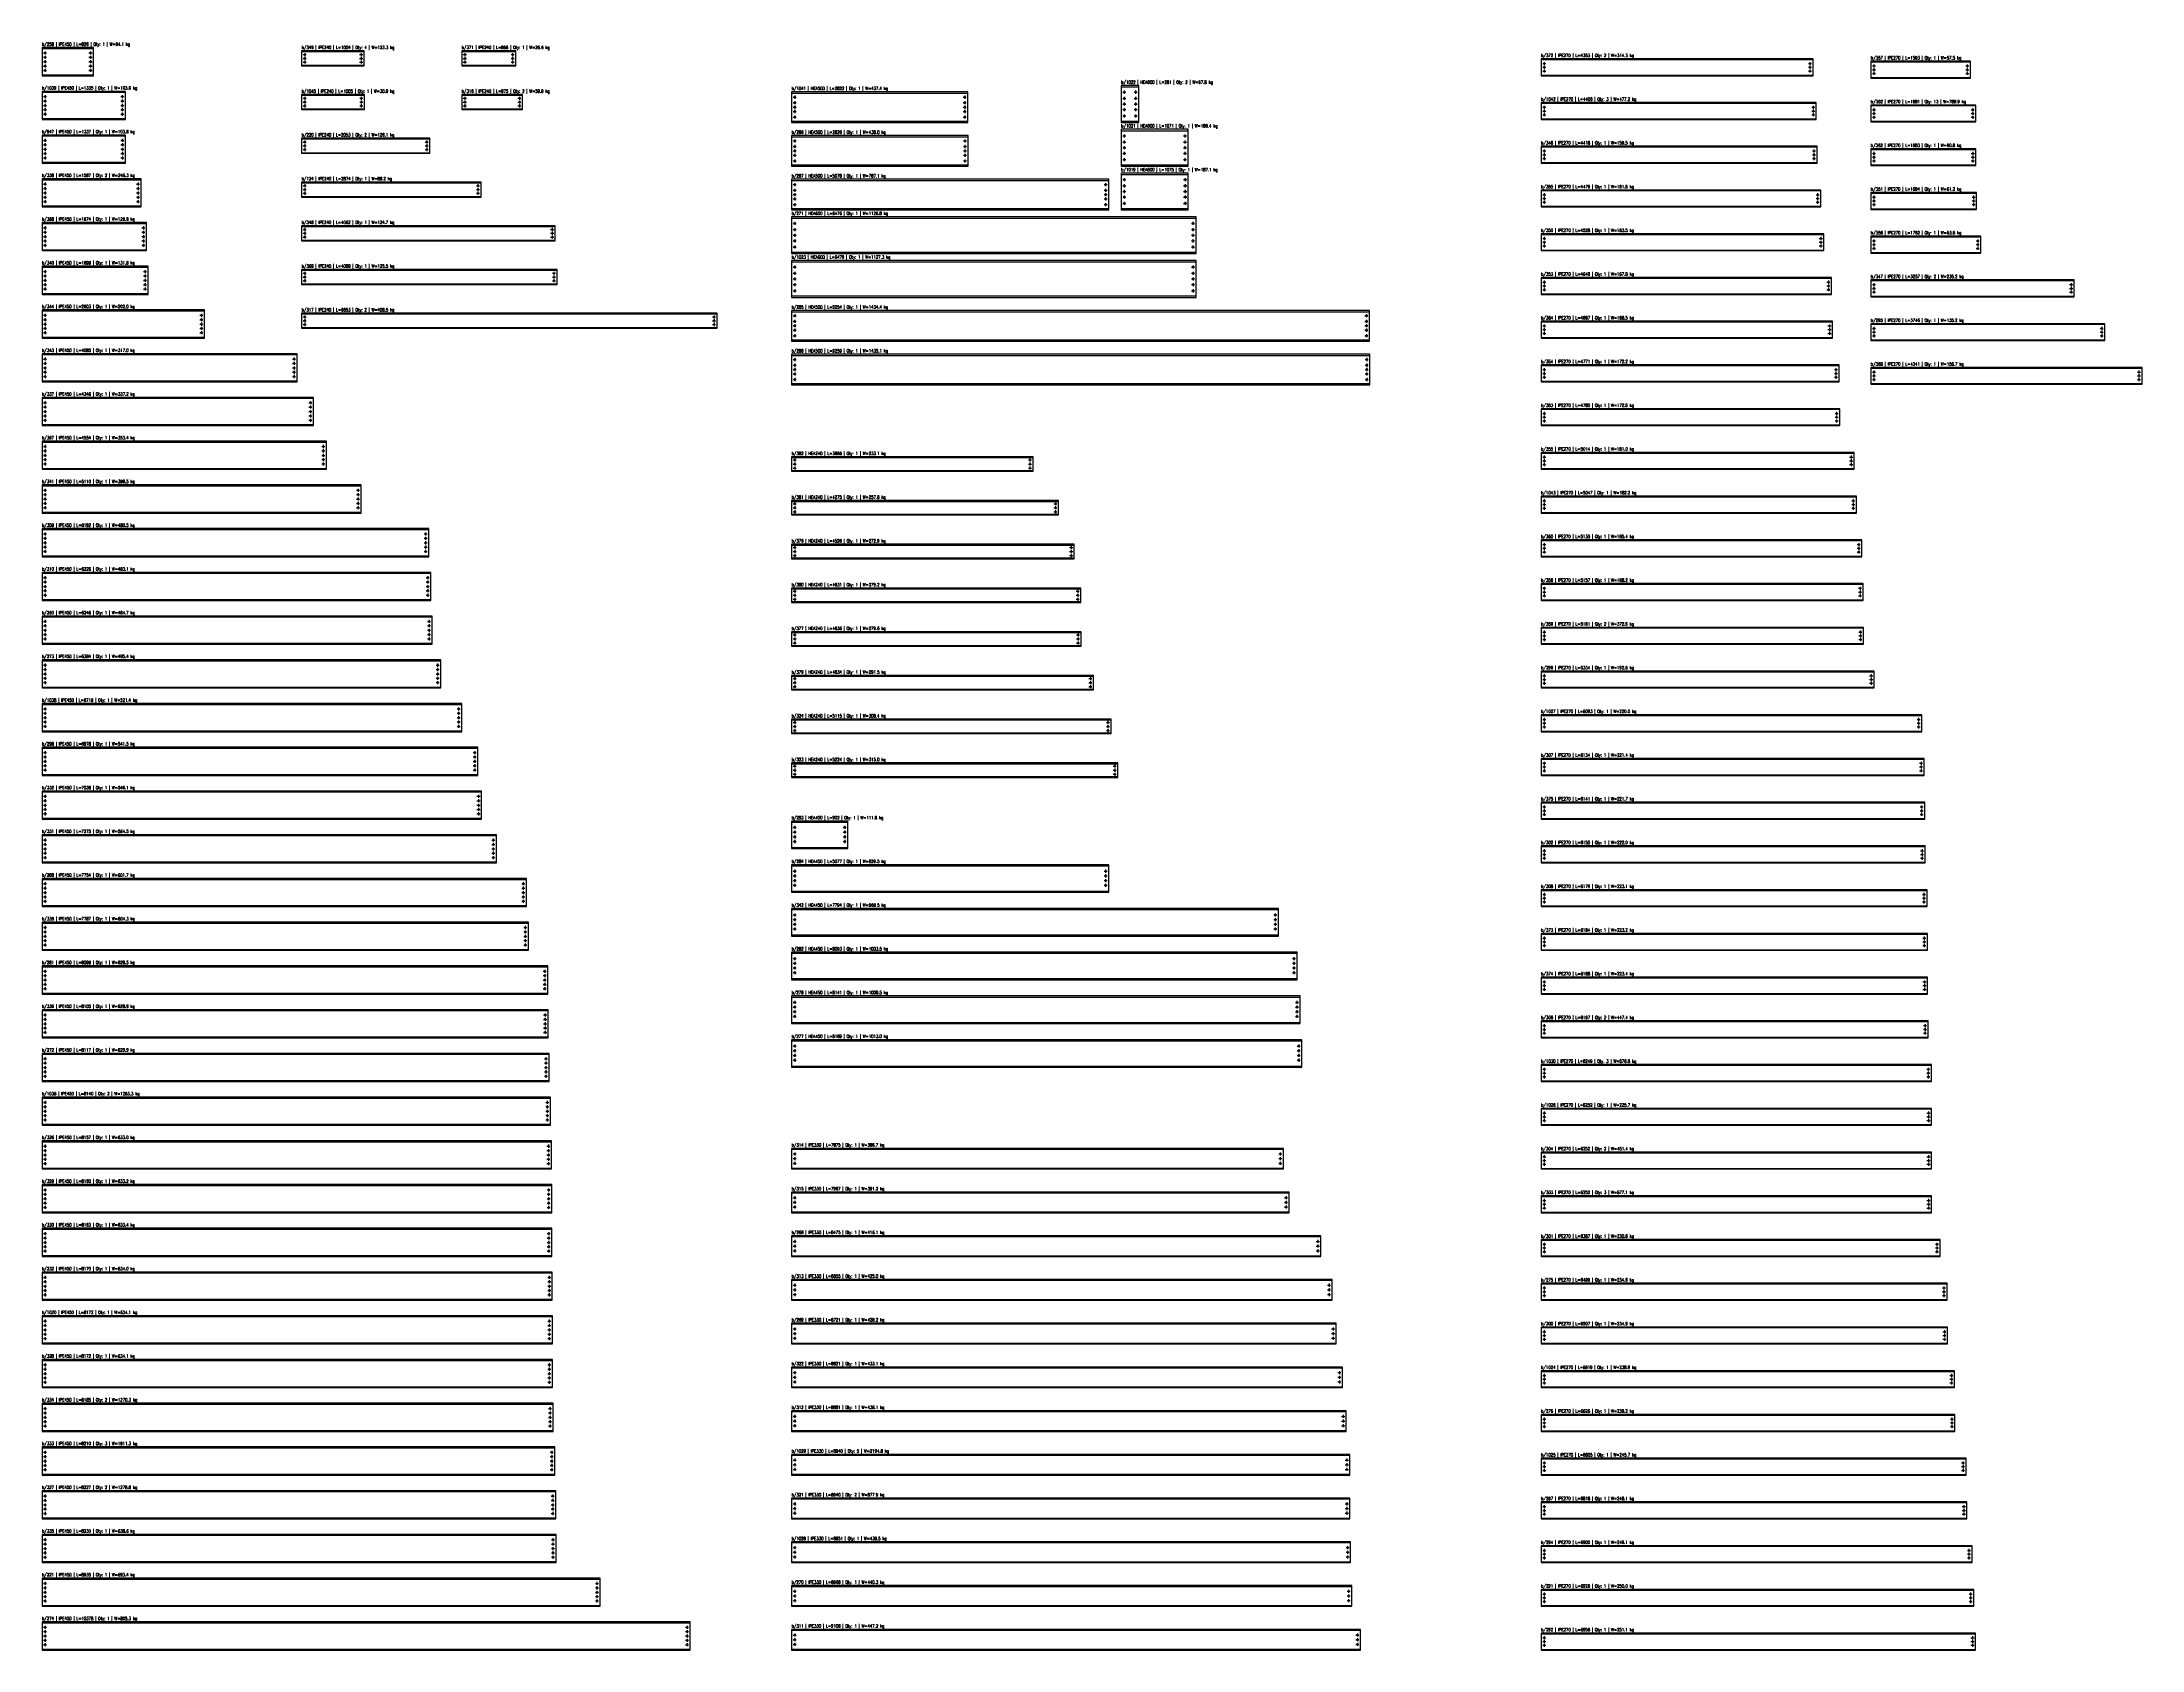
# Model space of a CAD drawing. Header units: millimetres. Extents: x 36000 to 69620, y 69658 to 95398.
import ezdxf
from ezdxf.enums import TextEntityAlignment as Align

# ---------------------------------------------------------------- set-up
doc = ezdxf.new("R2010")
doc.units = ezdxf.units.MM
doc.header["$LTSCALE"] = 1000
for name, color, linetype in [('HEA240', 1, 'Continuous'), ('HEA450', 1, 'Continuous'), ('HEA500', 1, 'Continuous'), ('HEA600', 1, 'Continuous'), ('IPE240', 1, 'Continuous'), ('IPE270', 1, 'Continuous'), ('IPE330', 1, 'Continuous'), ('IPE450', 1, 'Continuous'), ('perforaciones', 3, 'Continuous'), ('TXT_GEN', 3, 'Continuous')]:
    doc.layers.add(name, color=color, linetype=linetype)
doc.styles.add('CNI_COTAS', font='romans.shx', dxfattribs={"width": 0.8})

# ---------------------------------------------------------------- blocks, each defined once
blk = doc.blocks.new('D19')
at = {"layer": 'perforaciones', "linetype": 'ByBlock'}
for p, q in [((-24.5, 0), (24.5, 0)), ((0, 24.5), (0, -24.5))]:
    blk.add_line(p, q, dxfattribs=at)
blk.add_circle((0, 0), 9.5, dxfattribs=at)
blk = doc.blocks.new('d22')
at = {"layer": 'perforaciones', "linetype": 'ByBlock'}
for p, q in [((-24.5, 0), (24.5, 0)), ((0, 24.5), (0, -24.5))]:
    blk.add_line(p, q, dxfattribs=at)
blk.add_circle((0, 0), 11, dxfattribs=at)
blk = doc.blocks.new('d25')
at = {"layer": 'perforaciones', "linetype": 'ByBlock'}
for p, q in [((-24.5, 0), (24.5, 0)), ((0, 24.5), (0, -24.5))]:
    blk.add_line(p, q, dxfattribs=at)
blk.add_circle((0, 0), 12.5, dxfattribs=at)

msp = doc.modelspace()

# ---------------------------------------------------------------- linework, layer by layer
at = {"layer": 'HEA240'}
for p, q in [((48000, 88745), (51866, 88745)), ((48000, 88539), (51866, 88539)), ((48000, 88045), (52275, 88045)), ((48000, 87839), (52275, 87839)), ((48000, 87345), (52526, 87345)), ((48000, 87139), (52526, 87139)), ((48000, 86645), (52631, 86645)), ((48000, 86439), (52631, 86439)), ((48000, 85945), (52636, 85945)), ((48000, 85739), (52636, 85739)), ((48000, 85245), (52834, 85245)), ((48000, 85039), (52834, 85039)), ((48000, 84545), (53115, 84545)), ((48000, 84339), (53115, 84339)), ((48000, 83845), (53224, 83845)), ((48000, 83639), (53224, 83639))]:
    msp.add_line(p, q, dxfattribs=at)
for points in [[(48000, 88527), (51866, 88527), (51866, 88757), (48000, 88757)], [(48000, 87827), (52275, 87827), (52275, 88057), (48000, 88057)], [(48000, 87127), (52526, 87127), (52526, 87357), (48000, 87357)], [(48000, 86427), (52631, 86427), (52631, 86657), (48000, 86657)], [(48000, 85727), (52636, 85727), (52636, 85957), (48000, 85957)], [(48000, 85027), (52834, 85027), (52834, 85257), (48000, 85257)], [(48000, 84327), (53115, 84327), (53115, 84557), (48000, 84557)], [(48000, 83627), (53224, 83627), (53224, 83857), (48000, 83857)]]:
    msp.add_lwpolyline(points, close=True, dxfattribs=at)
at = {"layer": 'HEA450'}
for p, q in [((48000, 82910), (48902, 82910)), ((48000, 82505), (48902, 82505)), ((48000, 82210), (53077, 82210)), ((48000, 81805), (53077, 81805)), ((48000, 81510), (55794, 81510)), ((48000, 81105), (55794, 81105)), ((48000, 80810), (56093, 80810)), ((48000, 80405), (56093, 80405)), ((48000, 80110), (56141, 80110)), ((48000, 79705), (56141, 79705)), ((48000, 79410), (56169, 79410)), ((48000, 79005), (56169, 79005))]:
    msp.add_line(p, q, dxfattribs=at)
for points in [[(48000, 82487), (48902, 82487), (48902, 82927), (48000, 82927)], [(48000, 81787), (53077, 81787), (53077, 82227), (48000, 82227)], [(48000, 81087), (55794, 81087), (55794, 81527), (48000, 81527)], [(48000, 80387), (56093, 80387), (56093, 80827), (48000, 80827)], [(48000, 79687), (56141, 79687), (56141, 80127), (48000, 80127)], [(48000, 78987), (56169, 78987), (56169, 79427), (48000, 79427)]]:
    msp.add_lwpolyline(points, close=True, dxfattribs=at)
at = {"layer": 'HEA500'}
for p, q in [((48000, 94579), (50822, 94579)), ((48000, 94131), (50822, 94131)), ((48000, 93879), (50826, 93879)), ((48000, 93431), (50826, 93431)), ((48000, 93179), (53078, 93179)), ((48000, 92731), (53078, 92731)), ((48000, 91079), (57254, 91079)), ((48000, 90631), (57254, 90631)), ((48000, 90379), (57259, 90379)), ((48000, 89931), (57259, 89931))]:
    msp.add_line(p, q, dxfattribs=at)
for points in [[(48000, 94110), (50822, 94110), (50822, 94600), (48000, 94600)], [(48000, 93410), (50826, 93410), (50826, 93900), (48000, 93900)], [(48000, 92710), (53078, 92710), (53078, 93200), (48000, 93200)], [(48000, 90610), (57254, 90610), (57254, 91100), (48000, 91100)], [(48000, 89910), (57259, 89910), (57259, 90400), (48000, 90400)]]:
    msp.add_lwpolyline(points, close=True, dxfattribs=at)
at = {"layer": 'HEA600'}
for p, q in [((53277, 94678), (53558, 94678)), ((53277, 94132), (53558, 94132)), ((53277, 93978), (54348, 93978)), ((53277, 93432), (54348, 93432)), ((53277, 93278), (54352, 93278)), ((48000, 92578), (54476, 92578)), ((53277, 92732), (54352, 92732)), ((48000, 92032), (54476, 92032)), ((48000, 91878), (54479, 91878)), ((48000, 91332), (54479, 91332))]:
    msp.add_line(p, q, dxfattribs=at)
for points in [[(53277, 94110), (53558, 94110), (53558, 94700), (53277, 94700)], [(53277, 93410), (54348, 93410), (54348, 94000), (53277, 94000)], [(53277, 92710), (54352, 92710), (54352, 93300), (53277, 93300)], [(48000, 92010), (54476, 92010), (54476, 92600), (48000, 92600)], [(48000, 91310), (54479, 91310), (54479, 91900), (48000, 91900)]]:
    msp.add_lwpolyline(points, close=True, dxfattribs=at)
at = {"layer": 'IPE240'}
for p, q in [((40156, 95246), (41160, 95246)), ((42719, 95246), (43585, 95246)), ((40156, 95026), (41160, 95026)), ((42719, 95026), (43585, 95026)), ((40156, 94546), (41161, 94546)), ((42719, 94546), (43694, 94546)), ((40156, 94326), (41161, 94326)), ((42719, 94326), (43694, 94326)), ((40156, 93846), (42209, 93846)), ((40156, 93626), (42209, 93626)), ((40156, 93146), (43030, 93146)), ((40156, 92926), (43030, 92926)), ((40156, 92446), (44218, 92446)), ((40156, 92226), (44218, 92226)), ((40156, 91746), (44245, 91746)), ((40156, 91526), (44245, 91526)), ((40156, 91046), (46809, 91046)), ((40156, 90826), (46809, 90826))]:
    msp.add_line(p, q, dxfattribs=at)
for points in [[(40156, 95016), (41160, 95016), (41160, 95256), (40156, 95256)], [(42719, 95016), (43585, 95016), (43585, 95256), (42719, 95256)], [(40156, 94316), (41161, 94316), (41161, 94556), (40156, 94556)], [(42719, 94316), (43694, 94316), (43694, 94556), (42719, 94556)], [(40156, 93616), (42209, 93616), (42209, 93856), (40156, 93856)], [(40156, 92916), (43030, 92916), (43030, 93156), (40156, 93156)], [(40156, 92216), (44218, 92216), (44218, 92456), (40156, 92456)], [(40156, 91516), (44245, 91516), (44245, 91756), (40156, 91756)], [(40156, 90816), (46809, 90816), (46809, 91056), (40156, 91056)]]:
    msp.add_lwpolyline(points, close=True, dxfattribs=at)
at = {"layer": 'IPE270'}
for p, q in [((60000, 95118), (64353, 95118)), ((60000, 94868), (64353, 94868)), ((65279, 95079), (66872, 95079)), ((65279, 94829), (66872, 94829)), ((60000, 94418), (64406, 94418)), ((60000, 94168), (64406, 94168)), ((65279, 94379), (66960, 94379)), ((65279, 94129), (66960, 94129)), ((60000, 93718), (64418, 93718)), ((60000, 93468), (64418, 93468)), ((65279, 93679), (66962, 93679)), ((65279, 93429), (66962, 93429)), ((60000, 93018), (64476, 93018)), ((65279, 92979), (66973, 92979)), ((60000, 92768), (64476, 92768)), ((65279, 92729), (66973, 92729)), ((60000, 92318), (64528, 92318)), ((65279, 92279), (67041, 92279)), ((60000, 92068), (64528, 92068)), ((65279, 92029), (67041, 92029)), ((60000, 91618), (64649, 91618)), ((65279, 91579), (68536, 91579)), ((60000, 91368), (64649, 91368)), ((65279, 91329), (68536, 91329)), ((60000, 90918), (64667, 90918)), ((65279, 90879), (69025, 90879)), ((60000, 90668), (64667, 90668)), ((65279, 90629), (69025, 90629)), ((60000, 90218), (64771, 90218)), ((65279, 90179), (69620, 90179)), ((60000, 89968), (64771, 89968)), ((65279, 89929), (69620, 89929)), ((60000, 89518), (64780, 89518)), ((60000, 89268), (64780, 89268)), ((60000, 88818), (65014, 88818)), ((60000, 88568), (65014, 88568)), ((60000, 88118), (65047, 88118)), ((60000, 87868), (65047, 87868)), ((60000, 87418), (65135, 87418)), ((60000, 87168), (65135, 87168)), ((60000, 86718), (65157, 86718)), ((60000, 86468), (65157, 86468)), ((60000, 86018), (65161, 86018)), ((60000, 85768), (65161, 85768)), ((60000, 85318), (65334, 85318)), ((60000, 85068), (65334, 85068)), ((60000, 84618), (66093, 84618)), ((60000, 84368), (66093, 84368)), ((60000, 83918), (66134, 83918)), ((60000, 83668), (66134, 83668)), ((60000, 83218), (66141, 83218)), ((60000, 82968), (66141, 82968)), ((60000, 82518), (66150, 82518)), ((60000, 82268), (66150, 82268)), ((60000, 81818), (66179, 81818)), ((60000, 81568), (66179, 81568)), ((60000, 81118), (66184, 81118)), ((60000, 80868), (66184, 80868)), ((60000, 80418), (66188, 80418)), ((60000, 80168), (66188, 80168)), ((60000, 79718), (66197, 79718)), ((60000, 79468), (66197, 79468)), ((60000, 79018), (66249, 79018)), ((60000, 78768), (66249, 78768)), ((60000, 78318), (66252, 78318)), ((60000, 78068), (66252, 78068)), ((60000, 77618), (66252, 77618)), ((60000, 77368), (66252, 77368)), ((60000, 76918), (66252, 76918)), ((60000, 76668), (66252, 76668)), ((60000, 76218), (66387, 76218)), ((60000, 75968), (66387, 75968)), ((60000, 75518), (66499, 75518)), ((60000, 75268), (66499, 75268)), ((60000, 74818), (66507, 74818)), ((60000, 74568), (66507, 74568)), ((60000, 74118), (66619, 74118)), ((60000, 73868), (66619, 73868)), ((60000, 73418), (66626, 73418)), ((60000, 73168), (66626, 73168)), ((60000, 72718), (66805, 72718)), ((60000, 72468), (66805, 72468)), ((60000, 72018), (66818, 72018)), ((60000, 71768), (66818, 71768)), ((60000, 71318), (66900, 71318)), ((60000, 71068), (66900, 71068)), ((60000, 70618), (66926, 70618)), ((60000, 70368), (66926, 70368)), ((60000, 69918), (66956, 69918)), ((60000, 69668), (66956, 69668))]:
    msp.add_line(p, q, dxfattribs=at)
for points in [[(60000, 94858), (64353, 94858), (64353, 95128), (60000, 95128)], [(65279, 94819), (66872, 94819), (66872, 95089), (65279, 95089)], [(60000, 94158), (64406, 94158), (64406, 94428), (60000, 94428)], [(65279, 94119), (66960, 94119), (66960, 94389), (65279, 94389)], [(60000, 93458), (64418, 93458), (64418, 93728), (60000, 93728)], [(65279, 93419), (66962, 93419), (66962, 93689), (65279, 93689)], [(60000, 92758), (64476, 92758), (64476, 93028), (60000, 93028)], [(65279, 92719), (66973, 92719), (66973, 92989), (65279, 92989)], [(60000, 92058), (64528, 92058), (64528, 92328), (60000, 92328)], [(65279, 92019), (67041, 92019), (67041, 92289), (65279, 92289)], [(60000, 91358), (64649, 91358), (64649, 91628), (60000, 91628)], [(65279, 91319), (68536, 91319), (68536, 91589), (65279, 91589)], [(60000, 90658), (64667, 90658), (64667, 90928), (60000, 90928)], [(65279, 90619), (69025, 90619), (69025, 90889), (65279, 90889)], [(60000, 89958), (64771, 89958), (64771, 90228), (60000, 90228)], [(65279, 89919), (69620, 89919), (69620, 90189), (65279, 90189)], [(60000, 89258), (64780, 89258), (64780, 89528), (60000, 89528)], [(60000, 88558), (65014, 88558), (65014, 88828), (60000, 88828)], [(60000, 87858), (65047, 87858), (65047, 88128), (60000, 88128)], [(60000, 87158), (65135, 87158), (65135, 87428), (60000, 87428)], [(60000, 86458), (65157, 86458), (65157, 86728), (60000, 86728)], [(60000, 85758), (65161, 85758), (65161, 86028), (60000, 86028)], [(60000, 85058), (65334, 85058), (65334, 85328), (60000, 85328)], [(60000, 84358), (66093, 84358), (66093, 84628), (60000, 84628)], [(60000, 83658), (66134, 83658), (66134, 83928), (60000, 83928)], [(60000, 82958), (66141, 82958), (66141, 83228), (60000, 83228)], [(60000, 82258), (66150, 82258), (66150, 82528), (60000, 82528)], [(60000, 81558), (66179, 81558), (66179, 81828), (60000, 81828)], [(60000, 80858), (66184, 80858), (66184, 81128), (60000, 81128)], [(60000, 80158), (66188, 80158), (66188, 80428), (60000, 80428)], [(60000, 79458), (66197, 79458), (66197, 79728), (60000, 79728)], [(60000, 78758), (66249, 78758), (66249, 79028), (60000, 79028)], [(60000, 78058), (66252, 78058), (66252, 78328), (60000, 78328)], [(60000, 77358), (66252, 77358), (66252, 77628), (60000, 77628)], [(60000, 76658), (66252, 76658), (66252, 76928), (60000, 76928)], [(60000, 75958), (66387, 75958), (66387, 76228), (60000, 76228)], [(60000, 75258), (66499, 75258), (66499, 75528), (60000, 75528)], [(60000, 74558), (66507, 74558), (66507, 74828), (60000, 74828)], [(60000, 73858), (66619, 73858), (66619, 74128), (60000, 74128)], [(60000, 73158), (66626, 73158), (66626, 73428), (60000, 73428)], [(60000, 72458), (66805, 72458), (66805, 72728), (60000, 72728)], [(60000, 71758), (66818, 71758), (66818, 72028), (60000, 72028)], [(60000, 71058), (66900, 71058), (66900, 71328), (60000, 71328)], [(60000, 70358), (66926, 70358), (66926, 70628), (60000, 70628)], [(60000, 69658), (66956, 69658), (66956, 69928), (60000, 69928)]]:
    msp.add_lwpolyline(points, close=True, dxfattribs=at)
at = {"layer": 'IPE330'}
for p, q in [((48000, 77677), (55875, 77677)), ((48000, 77370), (55875, 77370)), ((48000, 76977), (55967, 76977)), ((48000, 76670), (55967, 76670)), ((48000, 76277), (56475, 76277)), ((48000, 75970), (56475, 75970)), ((48000, 75577), (56655, 75577)), ((48000, 75270), (56655, 75270)), ((48000, 74877), (56721, 74877)), ((48000, 74570), (56721, 74570)), ((48000, 74177), (56821, 74177)), ((48000, 73870), (56821, 73870)), ((48000, 73477), (56881, 73477)), ((48000, 73170), (56881, 73170)), ((48000, 72777), (56940, 72777)), ((48000, 72470), (56940, 72470)), ((48000, 72077), (56940, 72077)), ((48000, 71770), (56940, 71770)), ((48000, 71377), (56951, 71377)), ((48000, 71070), (56951, 71070)), ((48000, 70677), (56968, 70677)), ((48000, 70370), (56968, 70370)), ((48000, 69977), (57108, 69977)), ((48000, 69670), (57108, 69670))]:
    msp.add_line(p, q, dxfattribs=at)
for points in [[(48000, 77358), (55875, 77358), (55875, 77688), (48000, 77688)], [(48000, 76658), (55967, 76658), (55967, 76988), (48000, 76988)], [(48000, 75958), (56475, 75958), (56475, 76288), (48000, 76288)], [(48000, 75258), (56655, 75258), (56655, 75588), (48000, 75588)], [(48000, 74558), (56721, 74558), (56721, 74888), (48000, 74888)], [(48000, 73858), (56821, 73858), (56821, 74188), (48000, 74188)], [(48000, 73158), (56881, 73158), (56881, 73488), (48000, 73488)], [(48000, 72458), (56940, 72458), (56940, 72788), (48000, 72788)], [(48000, 71758), (56940, 71758), (56940, 72088), (48000, 72088)], [(48000, 71058), (56951, 71058), (56951, 71388), (48000, 71388)], [(48000, 70358), (56968, 70358), (56968, 70688), (48000, 70688)], [(48000, 69658), (57108, 69658), (57108, 69988), (48000, 69988)]]:
    msp.add_lwpolyline(points, close=True, dxfattribs=at)
at = {"layer": 'IPE450'}
for p, q in [((36000, 95294), (36826, 95294)), ((36000, 94873), (36826, 94873)), ((36000, 94594), (37335, 94594)), ((36000, 94173), (37335, 94173)), ((36000, 93894), (37337, 93894)), ((36000, 93473), (37337, 93473)), ((36000, 93194), (37587, 93194)), ((36000, 92773), (37587, 92773)), ((36000, 92494), (37674, 92494)), ((36000, 92073), (37674, 92073)), ((36000, 91794), (37699, 91794)), ((36000, 91373), (37699, 91373)), ((36000, 91094), (38603, 91094)), ((36000, 90673), (38603, 90673)), ((36000, 90394), (40085, 90394)), ((36000, 89973), (40085, 89973)), ((36000, 89694), (40346, 89694)), ((36000, 89273), (40346, 89273)), ((36000, 88994), (40554, 88994)), ((36000, 88573), (40554, 88573)), ((36000, 88294), (41110, 88294)), ((36000, 87873), (41110, 87873)), ((36000, 87594), (42192, 87594)), ((36000, 87173), (42192, 87173)), ((36000, 86894), (42226, 86894)), ((36000, 86473), (42226, 86473)), ((36000, 86194), (42246, 86194)), ((36000, 85773), (42246, 85773)), ((36000, 85494), (42384, 85494)), ((36000, 85073), (42384, 85073)), ((36000, 84794), (42719, 84794)), ((36000, 84373), (42719, 84373)), ((36000, 84094), (42978, 84094)), ((36000, 83673), (42978, 83673)), ((36000, 83394), (43038, 83394)), ((36000, 82973), (43038, 82973)), ((36000, 82694), (43275, 82694)), ((36000, 82273), (43275, 82273)), ((36000, 81994), (43754, 81994)), ((36000, 81573), (43754, 81573)), ((36000, 81294), (43787, 81294)), ((36000, 80873), (43787, 80873)), ((36000, 80594), (44099, 80594)), ((36000, 80173), (44099, 80173)), ((36000, 79894), (44105, 79894)), ((36000, 79473), (44105, 79473)), ((36000, 79194), (44117, 79194)), ((36000, 78773), (44117, 78773)), ((36000, 78494), (44140, 78494)), ((36000, 78073), (44140, 78073)), ((36000, 77794), (44157, 77794)), ((36000, 77373), (44157, 77373)), ((36000, 77094), (44160, 77094)), ((36000, 76673), (44160, 76673)), ((36000, 76394), (44163, 76394)), ((36000, 75973), (44163, 75973)), ((36000, 75694), (44170, 75694)), ((36000, 75273), (44170, 75273)), ((36000, 74994), (44172, 74994)), ((36000, 74573), (44172, 74573)), ((36000, 74294), (44172, 74294)), ((36000, 73873), (44172, 73873)), ((36000, 73594), (44185, 73594)), ((36000, 73173), (44185, 73173)), ((36000, 72894), (44210, 72894)), ((36000, 72473), (44210, 72473)), ((36000, 72194), (44227, 72194)), ((36000, 71773), (44227, 71773)), ((36000, 71494), (44230, 71494)), ((36000, 71073), (44230, 71073)), ((36000, 70794), (44935, 70794)), ((36000, 70373), (44935, 70373)), ((36000, 70094), (46378, 70094)), ((36000, 69673), (46378, 69673))]:
    msp.add_line(p, q, dxfattribs=at)
for points in [[(36000, 94858), (36826, 94858), (36826, 95308), (36000, 95308)], [(36000, 94158), (37335, 94158), (37335, 94608), (36000, 94608)], [(36000, 93458), (37337, 93458), (37337, 93908), (36000, 93908)], [(36000, 92758), (37587, 92758), (37587, 93208), (36000, 93208)], [(36000, 92058), (37674, 92058), (37674, 92508), (36000, 92508)], [(36000, 91358), (37699, 91358), (37699, 91808), (36000, 91808)], [(36000, 90658), (38603, 90658), (38603, 91108), (36000, 91108)], [(36000, 89958), (40085, 89958), (40085, 90408), (36000, 90408)], [(36000, 89258), (40346, 89258), (40346, 89708), (36000, 89708)], [(36000, 88558), (40554, 88558), (40554, 89008), (36000, 89008)], [(36000, 87858), (41110, 87858), (41110, 88308), (36000, 88308)], [(36000, 87158), (42192, 87158), (42192, 87608), (36000, 87608)], [(36000, 86458), (42226, 86458), (42226, 86908), (36000, 86908)], [(36000, 85758), (42246, 85758), (42246, 86208), (36000, 86208)], [(36000, 85058), (42384, 85058), (42384, 85508), (36000, 85508)], [(36000, 84358), (42719, 84358), (42719, 84808), (36000, 84808)], [(36000, 83658), (42978, 83658), (42978, 84108), (36000, 84108)], [(36000, 82958), (43038, 82958), (43038, 83408), (36000, 83408)], [(36000, 82258), (43275, 82258), (43275, 82708), (36000, 82708)], [(36000, 81558), (43754, 81558), (43754, 82008), (36000, 82008)], [(36000, 80858), (43787, 80858), (43787, 81308), (36000, 81308)], [(36000, 80158), (44099, 80158), (44099, 80608), (36000, 80608)], [(36000, 79458), (44105, 79458), (44105, 79908), (36000, 79908)], [(36000, 78758), (44117, 78758), (44117, 79208), (36000, 79208)], [(36000, 78058), (44140, 78058), (44140, 78508), (36000, 78508)], [(36000, 77358), (44157, 77358), (44157, 77808), (36000, 77808)], [(36000, 76658), (44160, 76658), (44160, 77108), (36000, 77108)], [(36000, 75958), (44163, 75958), (44163, 76408), (36000, 76408)], [(36000, 75258), (44170, 75258), (44170, 75708), (36000, 75708)], [(36000, 74558), (44172, 74558), (44172, 75008), (36000, 75008)], [(36000, 73858), (44172, 73858), (44172, 74308), (36000, 74308)], [(36000, 73158), (44185, 73158), (44185, 73608), (36000, 73608)], [(36000, 72458), (44210, 72458), (44210, 72908), (36000, 72908)], [(36000, 71758), (44227, 71758), (44227, 72208), (36000, 72208)], [(36000, 71058), (44230, 71058), (44230, 71508), (36000, 71508)], [(36000, 70358), (44935, 70358), (44935, 70808), (36000, 70808)], [(36000, 69658), (46378, 69658), (46378, 70108), (36000, 70108)]]:
    msp.add_lwpolyline(points, close=True, dxfattribs=at)

# ---------------------------------------------------------------- block references
at = {"layer": 'HEA240'}
for p in [(48050, 88707), (48050, 88642), (48050, 88577), (51816, 88707), (51816, 88642), (51816, 88577), (48050, 88007), (48050, 87942), (48050, 87877), (52225, 88007), (52225, 87942), (52225, 87877), (48050, 87307), (48050, 87242), (48050, 87177), (52476, 87307), (52476, 87242), (52476, 87177), (48050, 86607), (48050, 86542), (48050, 86477), (52581, 86607), (52581, 86542), (52581, 86477), (48050, 85907), (48050, 85842), (48050, 85777), (52586, 85907), (52586, 85842), (52586, 85777), (48050, 85207), (48050, 85142), (48050, 85077), (52784, 85207), (52784, 85142), (52784, 85077), (48050, 84507), (48050, 84442), (48050, 84377), (53065, 84507), (53065, 84442), (53065, 84377), (48050, 83807), (48050, 83742), (53174, 83807), (53174, 83742), (48050, 83677), (53174, 83677)]:
    msp.add_blockref('D19', p, dxfattribs=at)
at = {"layer": 'HEA450'}
for p in [(48050, 82825), (48050, 82750), (48852, 82825), (48852, 82750), (48050, 82675), (48050, 82600), (48852, 82675), (48852, 82600), (48050, 82125), (48050, 82050), (53027, 82125), (53027, 82050), (48050, 81975), (48050, 81900), (53027, 81975), (53027, 81900), (48050, 81425), (48050, 81350), (55744, 81425), (55744, 81350), (48050, 81275), (48050, 81200), (55744, 81275), (55744, 81200), (48050, 80725), (56043, 80725), (48050, 80650), (48050, 80575), (48050, 80500), (56043, 80650), (56043, 80575), (56043, 80500), (48050, 80025), (56091, 80025), (48050, 79950), (48050, 79875), (48050, 79800), (56091, 79950), (56091, 79875), (56091, 79800), (48050, 79325), (56119, 79325), (48050, 79250), (48050, 79175), (48050, 79100), (56119, 79250), (56119, 79175), (56119, 79100)]:
    msp.add_blockref('d25', p, dxfattribs=at)
at = {"layer": 'HEA500'}
for p in [(48050, 94515), (50772, 94515), (48050, 94425), (48050, 94355), (48050, 94285), (48050, 94195), (50772, 94425), (50772, 94355), (50772, 94285), (50772, 94195), (48050, 93815), (50776, 93815), (48050, 93725), (48050, 93655), (48050, 93585), (48050, 93495), (50776, 93725), (50776, 93655), (50776, 93585), (50776, 93495), (48050, 93115), (53028, 93115), (48050, 93025), (48050, 92955), (48050, 92885), (48050, 92795), (53028, 93025), (53028, 92955), (53028, 92885), (53028, 92795), (48050, 91015), (48050, 90925), (48050, 90855), (48050, 90785), (57204, 91015), (57204, 90925), (57204, 90855), (57204, 90785), (48050, 90695), (57204, 90695), (48050, 90315), (48050, 90225), (48050, 90155), (48050, 90085), (57209, 90315), (57209, 90225), (57209, 90155), (57209, 90085), (48050, 89995), (57209, 89995)]:
    msp.add_blockref('d25', p, dxfattribs=at)
at = {"layer": 'HEA600'}
for p in [(53327, 94595), (53327, 94495), (53508, 94595), (53508, 94495), (53327, 94405), (53327, 94315), (53327, 94215), (53508, 94405), (53508, 94315), (53508, 94215), (53327, 93895), (53327, 93795), (54298, 93895), (54298, 93795), (53327, 93705), (53327, 93615), (53327, 93515), (54298, 93705), (54298, 93615), (54298, 93515), (53327, 93195), (54302, 93195), (53327, 93095), (53327, 93005), (53327, 92915), (53327, 92815), (54302, 93095), (54302, 93005), (54302, 92915), (54302, 92815), (48050, 92495), (54426, 92495), (48050, 92395), (48050, 92305), (48050, 92215), (48050, 92115), (54426, 92395), (54426, 92305), (54426, 92215), (54426, 92115), (48050, 91795), (54429, 91795), (48050, 91695), (48050, 91605), (48050, 91515), (54429, 91695), (54429, 91605), (54429, 91515), (48050, 91415), (54429, 91415)]:
    msp.add_blockref('d25', p, dxfattribs=at)
at = {"layer": 'IPE240'}
for p in [(40206, 95196), (40206, 95136), (41110, 95196), (41110, 95136), (42769, 95196), (42769, 95136), (43535, 95196), (43535, 95136), (40206, 95076), (41110, 95076), (42769, 95076), (43535, 95076), (40206, 94496), (41111, 94496), (42769, 94496), (43644, 94496), (40206, 94436), (40206, 94376), (41111, 94436), (41111, 94376), (42769, 94436), (42769, 94376), (43644, 94436), (43644, 94376), (40206, 93796), (42159, 93796), (40206, 93736), (40206, 93676), (42159, 93736), (42159, 93676), (40206, 93096), (40206, 93036), (40206, 92976), (42980, 93096), (42980, 93036), (42980, 92976), (40206, 92396), (40206, 92336), (40206, 92276), (44168, 92396), (44168, 92336), (44168, 92276), (40206, 91696), (40206, 91636), (40206, 91576), (44195, 91696), (44195, 91636), (44195, 91576), (40206, 90996), (40206, 90936), (40206, 90876), (46759, 90996), (46759, 90936), (46759, 90876)]:
    msp.add_blockref('D19', p, dxfattribs=at)
at = {"layer": 'IPE270'}
for p in [(60050, 95053), (60050, 94993), (60050, 94933), (64303, 95053), (64303, 94993), (64303, 94933), (65329, 95014), (65329, 94954), (65329, 94894), (66822, 95014), (66822, 94954), (66822, 94894), (60050, 94353), (60050, 94293), (60050, 94233), (64356, 94353), (64356, 94293), (64356, 94233), (65329, 94314), (65329, 94254), (65329, 94194), (66910, 94314), (66910, 94254), (66910, 94194), (60050, 93653), (60050, 93593), (60050, 93533), (64368, 93653), (64368, 93593), (64368, 93533), (65329, 93614), (65329, 93554), (65329, 93494), (66912, 93614), (66912, 93554), (66912, 93494), (60050, 92953), (60050, 92893), (60050, 92833), (64426, 92953), (64426, 92893), (64426, 92833), (65329, 92914), (65329, 92854), (65329, 92794), (66923, 92914), (66923, 92854), (66923, 92794), (60050, 92253), (60050, 92193), (60050, 92133), (64478, 92253), (64478, 92193), (64478, 92133), (65329, 92214), (65329, 92154), (66991, 92214), (66991, 92154), (65329, 92094), (66991, 92094), (60050, 91553), (60050, 91493), (60050, 91433), (64599, 91553), (64599, 91493), (64599, 91433), (65329, 91514), (65329, 91454), (68486, 91514), (68486, 91454), (65329, 91394), (68486, 91394), (60050, 90853), (60050, 90793), (64617, 90853), (64617, 90793), (65329, 90814), (65329, 90754), (68975, 90814), (68975, 90754), (60050, 90733), (64617, 90733), (65329, 90694), (68975, 90694), (60050, 90153), (60050, 90093), (64721, 90153), (64721, 90093), (65329, 90114), (69570, 90114), (60050, 90033), (64721, 90033), (65329, 90054), (65329, 89994), (69570, 90054), (69570, 89994), (60050, 89453), (64730, 89453), (60050, 89393), (60050, 89333), (64730, 89393), (64730, 89333), (60050, 88753), (64964, 88753), (60050, 88693), (60050, 88633), (64964, 88693), (64964, 88633), (60050, 88053), (60050, 87993), (60050, 87933), (64997, 88053), (64997, 87993), (64997, 87933), (60050, 87353), (60050, 87293), (60050, 87233), (65085, 87353), (65085, 87293), (65085, 87233), (60050, 86653), (60050, 86593), (60050, 86533), (65107, 86653), (65107, 86593), (65107, 86533), (60050, 85953), (60050, 85893), (60050, 85833), (65111, 85953), (65111, 85893), (65111, 85833), (60050, 85253), (60050, 85193), (60050, 85133), (65284, 85253), (65284, 85193), (65284, 85133), (60050, 84553), (60050, 84493), (60050, 84433), (66043, 84553), (66043, 84493), (66043, 84433), (60050, 83853), (60050, 83793), (60050, 83733), (66084, 83853), (66084, 83793), (66084, 83733), (60050, 83153), (60050, 83093), (60050, 83033), (66091, 83153), (66091, 83093), (66091, 83033), (60050, 82453), (60050, 82393), (66100, 82453), (66100, 82393), (60050, 82333), (66100, 82333), (60050, 81753), (60050, 81693), (66129, 81753), (66129, 81693), (60050, 81633), (66129, 81633), (60050, 81053), (66134, 81053), (60050, 80993), (60050, 80933), (66134, 80993), (66134, 80933), (60050, 80353), (66138, 80353), (60050, 80293), (60050, 80233), (66138, 80293), (66138, 80233), (60050, 79653), (60050, 79593), (60050, 79533), (66147, 79653), (66147, 79593), (66147, 79533), (60050, 78953), (60050, 78893), (60050, 78833), (66199, 78953), (66199, 78893), (66199, 78833), (60050, 78253), (60050, 78193), (60050, 78133), (66202, 78253), (66202, 78193), (66202, 78133), (60050, 77553), (60050, 77493), (60050, 77433), (66202, 77553), (66202, 77493), (66202, 77433), (60050, 76853), (60050, 76793), (60050, 76733), (66202, 76853), (66202, 76793), (66202, 76733), (60050, 76153), (60050, 76093), (60050, 76033), (66337, 76153), (66337, 76093), (66337, 76033), (60050, 75453), (60050, 75393), (60050, 75333), (66449, 75453), (66449, 75393), (66449, 75333), (60050, 74753), (60050, 74693), (60050, 74633), (66457, 74753), (66457, 74693), (66457, 74633), (60050, 74053), (60050, 73993), (66569, 74053), (66569, 73993), (60050, 73933), (66569, 73933), (60050, 73353), (60050, 73293), (66576, 73353), (66576, 73293), (60050, 73233), (66576, 73233), (60050, 72653), (66755, 72653), (60050, 72593), (60050, 72533), (66755, 72593), (66755, 72533), (60050, 71953), (66768, 71953), (60050, 71893), (60050, 71833), (66768, 71893), (66768, 71833), (60050, 71253), (66850, 71253), (60050, 71193), (60050, 71133), (66850, 71193), (66850, 71133), (60050, 70553), (60050, 70493), (60050, 70433), (66876, 70553), (66876, 70493), (66876, 70433), (60050, 69853), (60050, 69793), (60050, 69733), (66906, 69853), (66906, 69793), (66906, 69733)]:
    msp.add_blockref('D19', p, dxfattribs=at)
at = {"layer": 'IPE330'}
for p in [(48050, 77598), (48050, 77523), (48050, 77448), (55825, 77598), (55825, 77523), (55825, 77448), (48050, 76898), (48050, 76823), (48050, 76748), (55917, 76898), (55917, 76823), (55917, 76748), (48050, 76198), (48050, 76123), (48050, 76048), (56425, 76198), (56425, 76123), (56425, 76048), (48050, 75498), (48050, 75423), (48050, 75348), (56605, 75498), (56605, 75423), (56605, 75348), (48050, 74798), (48050, 74723), (48050, 74648), (56671, 74798), (56671, 74723), (56671, 74648), (48050, 74098), (48050, 74023), (48050, 73948), (56771, 74098), (56771, 74023), (56771, 73948), (48050, 73398), (48050, 73323), (56831, 73398), (56831, 73323), (48050, 73248), (56831, 73248), (48050, 72698), (48050, 72623), (56890, 72698), (56890, 72623), (48050, 72548), (56890, 72548), (48050, 71998), (48050, 71923), (56890, 71998), (56890, 71923), (48050, 71848), (56890, 71848), (48050, 71298), (56901, 71298), (48050, 71223), (48050, 71148), (56901, 71223), (56901, 71148), (48050, 70598), (56918, 70598), (48050, 70523), (48050, 70448), (56918, 70523), (56918, 70448), (48050, 69898), (48050, 69823), (48050, 69748), (57058, 69898), (57058, 69823), (57058, 69748)]:
    msp.add_blockref('D19', p, dxfattribs=at)
at = {"layer": 'IPE450'}
for p in [(36050, 95223), (36050, 95153), (36776, 95223), (36776, 95153), (36050, 95081), (36050, 95013), (36050, 94943), (36776, 95081), (36776, 95013), (36776, 94943), (36050, 94523), (36050, 94453), (37285, 94523), (37285, 94453), (36050, 94381), (36050, 94313), (36050, 94243), (37285, 94381), (37285, 94313), (37285, 94243), (36050, 93823), (37287, 93823), (36050, 93753), (36050, 93681), (36050, 93613), (36050, 93543), (37287, 93753), (37287, 93681), (37287, 93613), (37287, 93543), (36050, 93123), (37537, 93123), (36050, 93053), (36050, 92981), (36050, 92913), (36050, 92843), (37537, 93053), (37537, 92981), (37537, 92913), (37537, 92843), (36050, 92423), (36050, 92353), (36050, 92281), (36050, 92213), (36050, 92143), (37624, 92423), (37624, 92353), (37624, 92281), (37624, 92213), (37624, 92143), (36050, 91723), (36050, 91653), (36050, 91581), (36050, 91513), (36050, 91443), (37649, 91723), (37649, 91653), (37649, 91581), (37649, 91513), (37649, 91443), (36050, 91023), (36050, 90953), (36050, 90881), (36050, 90813), (38553, 91023), (38553, 90953), (38553, 90881), (38553, 90813), (36050, 90743), (38553, 90743), (36050, 90323), (36050, 90253), (36050, 90181), (36050, 90113), (40035, 90323), (40035, 90253), (40035, 90181), (40035, 90113), (36050, 90043), (40035, 90043), (36050, 89623), (36050, 89553), (36050, 89481), (36050, 89413), (40296, 89623), (40296, 89553), (40296, 89481), (40296, 89413), (36050, 89343), (40296, 89343), (36050, 88923), (36050, 88853), (36050, 88781), (40504, 88923), (40504, 88853), (40504, 88781), (36050, 88713), (36050, 88643), (40504, 88713), (40504, 88643), (36050, 88223), (36050, 88153), (36050, 88081), (41060, 88223), (41060, 88153), (41060, 88081), (36050, 88013), (36050, 87943), (41060, 88013), (41060, 87943), (36050, 87523), (36050, 87453), (42142, 87523), (42142, 87453), (36050, 87381), (36050, 87313), (36050, 87243), (42142, 87381), (42142, 87313), (42142, 87243), (36050, 86823), (36050, 86753), (42176, 86823), (42176, 86753), (36050, 86681), (36050, 86613), (36050, 86543), (42176, 86681), (42176, 86613), (42176, 86543), (36050, 86123), (36050, 86053), (42196, 86123), (42196, 86053), (36050, 85981), (36050, 85913), (36050, 85843), (42196, 85981), (42196, 85913), (42196, 85843), (36050, 85423), (42334, 85423), (36050, 85353), (36050, 85281), (36050, 85213), (36050, 85143), (42334, 85353), (42334, 85281), (42334, 85213), (42334, 85143), (36050, 84723), (42669, 84723), (36050, 84653), (36050, 84581), (36050, 84513), (36050, 84443), (42669, 84653), (42669, 84581), (42669, 84513), (42669, 84443), (36050, 84023), (36050, 83953), (36050, 83881), (36050, 83813), (36050, 83743), (42928, 84023), (42928, 83953), (42928, 83881), (42928, 83813), (42928, 83743), (36050, 83323), (36050, 83253), (36050, 83181), (36050, 83113), (36050, 83043), (42988, 83323), (42988, 83253), (42988, 83181), (42988, 83113), (42988, 83043), (36050, 82623), (36050, 82553), (36050, 82481), (36050, 82413), (43225, 82623), (43225, 82553), (43225, 82481), (43225, 82413), (36050, 82343), (43225, 82343), (36050, 81923), (36050, 81853), (36050, 81781), (36050, 81713), (43704, 81923), (43704, 81853), (43704, 81781), (43704, 81713), (36050, 81643), (43704, 81643), (36050, 81223), (36050, 81153), (36050, 81081), (36050, 81013), (43737, 81223), (43737, 81153), (43737, 81081), (43737, 81013), (36050, 80943), (43737, 80943), (36050, 80523), (36050, 80453), (36050, 80381), (44049, 80523), (44049, 80453), (44049, 80381), (36050, 80313), (36050, 80243), (44049, 80313), (44049, 80243), (36050, 79823), (36050, 79753), (36050, 79681), (44055, 79823), (44055, 79753), (44055, 79681), (36050, 79613), (36050, 79543), (44055, 79613), (44055, 79543), (36050, 79123), (36050, 79053), (44067, 79123), (44067, 79053), (36050, 78981), (36050, 78913), (36050, 78843), (44067, 78981), (44067, 78913), (44067, 78843), (36050, 78423), (36050, 78353), (44090, 78423), (44090, 78353), (36050, 78281), (36050, 78213), (36050, 78143), (44090, 78281), (44090, 78213), (44090, 78143), (36050, 77723), (36050, 77653), (44107, 77723), (44107, 77653), (36050, 77581), (36050, 77513), (36050, 77443), (44107, 77581), (44107, 77513), (44107, 77443), (36050, 77023), (44110, 77023), (36050, 76953), (36050, 76881), (36050, 76813), (36050, 76743), (44110, 76953), (44110, 76881), (44110, 76813), (44110, 76743), (36050, 76323), (44113, 76323), (36050, 76253), (36050, 76181), (36050, 76113), (36050, 76043), (44113, 76253), (44113, 76181), (44113, 76113), (44113, 76043), (36050, 75623), (44120, 75623), (36050, 75553), (36050, 75481), (36050, 75413), (36050, 75343), (44120, 75553), (44120, 75481), (44120, 75413), (44120, 75343), (36050, 74923), (36050, 74853), (36050, 74781), (36050, 74713), (36050, 74643), (44122, 74923), (44122, 74853), (44122, 74781), (44122, 74713), (44122, 74643), (36050, 74223), (36050, 74153), (36050, 74081), (36050, 74013), (36050, 73943), (44122, 74223), (44122, 74153), (44122, 74081), (44122, 74013), (44122, 73943), (36050, 73523), (36050, 73453), (36050, 73381), (36050, 73313), (44135, 73523), (44135, 73453), (44135, 73381), (44135, 73313), (36050, 73243), (44135, 73243), (36050, 72823), (36050, 72753), (36050, 72681), (36050, 72613), (44160, 72823), (44160, 72753), (44160, 72681), (44160, 72613), (36050, 72543), (44160, 72543), (36050, 72123), (36050, 72053), (36050, 71981), (44177, 72123), (44177, 72053), (44177, 71981), (36050, 71913), (36050, 71843), (44177, 71913), (44177, 71843), (36050, 71423), (36050, 71353), (36050, 71281), (44180, 71423), (44180, 71353), (44180, 71281), (36050, 71213), (36050, 71143), (44180, 71213), (44180, 71143), (36050, 70723), (36050, 70653), (36050, 70581), (44885, 70723), (44885, 70653), (44885, 70581), (36050, 70513), (36050, 70443), (44885, 70513), (44885, 70443), (36050, 70023), (36050, 69953), (46328, 70023), (46328, 69953), (36050, 69881), (36050, 69813), (36050, 69743), (46328, 69881), (46328, 69813), (46328, 69743)]:
    msp.add_blockref('d22', p, dxfattribs=at)

# ---------------------------------------------------------------- texts
at = {"layer": 'TXT_GEN', "style": 'CNI_COTAS', "width": 0.8}
for s, p in [('b/258 | IPE450 | L=826 | Qty: 1 | W=64.1 kg', (36000, 95323)), ('b/349 | IPE240 | L=1004 | Qty: 4 | W=123.3 kg', (40156, 95271)), ('b/371 | IPE240 | L=866 | Qty: 1 | W=26.6 kg', (42719, 95271)), ('b/372 | IPE270 | L=4353 | Qty: 2 | W=314.3 kg', (60000, 95143)), ('b/357 | IPE270 | L=1593 | Qty: 1 | W=57.5 kg', (65279, 95104)), ('b/1039 | IPE450 | L=1335 | Qty: 1 | W=103.6 kg', (36000, 94623)), ('b/1045 | IPE240 | L=1005 | Qty: 1 | W=30.9 kg', (40156, 94571)), ('b/316 | IPE240 | L=975 | Qty: 2 | W=59.9 kg', (42719, 94571)), ('b/1041 | HEA500 | L=2822 | Qty: 1 | W=437.4 kg', (48000, 94615)), ('b/1022 | HEA600 | L=281 | Qty: 2 | W=97.8 kg', (53277, 94715)), ('b/1042 | IPE270 | L=4406 | Qty: 3 | W=477.2 kg', (60000, 94443)), ('b/352 | IPE270 | L=1681 | Qty: 13 | W=788.9 kg', (65279, 94404)), ('b/947 | IPE450 | L=1337 | Qty: 1 | W=103.8 kg', (36000, 93923)), ('b/220 | IPE240 | L=2053 | Qty: 2 | W=126.1 kg', (40156, 93871)), ('b/286 | HEA500 | L=2826 | Qty: 1 | W=438.0 kg', (48000, 93915)), ('b/1021 | HEA600 | L=1071 | Qty: 1 | W=186.4 kg', (53277, 94015)), ('b/346 | IPE270 | L=4418 | Qty: 1 | W=159.5 kg', (60000, 93743)), ('b/362 | IPE270 | L=1683 | Qty: 1 | W=60.8 kg', (65279, 93704)), ('b/338 | IPE450 | L=1587 | Qty: 2 | W=246.3 kg', (36000, 93223)), ('b/124 | IPE240 | L=2874 | Qty: 1 | W=88.2 kg', (40156, 93171)), ('b/287 | HEA500 | L=5078 | Qty: 1 | W=787.1 kg', (48000, 93215)), ('b/1019 | HEA600 | L=1075 | Qty: 1 | W=187.1 kg', (53277, 93315)), ('b/365 | IPE270 | L=4476 | Qty: 1 | W=161.6 kg', (60000, 93043)), ('b/351 | IPE270 | L=1694 | Qty: 1 | W=61.2 kg', (65279, 93004)), ('b/368 | IPE450 | L=1674 | Qty: 1 | W=129.9 kg', (36000, 92523)), ('b/348 | IPE240 | L=4062 | Qty: 1 | W=124.7 kg', (40156, 92471)), ('b/271 | HEA600 | L=6476 | Qty: 1 | W=1126.8 kg', (48000, 92615)), ('b/350 | IPE270 | L=4528 | Qty: 1 | W=163.5 kg', (60000, 92343)), ('b/358 | IPE270 | L=1762 | Qty: 1 | W=63.6 kg', (65279, 92304)), ('b/340 | IPE450 | L=1699 | Qty: 1 | W=131.8 kg', (36000, 91823)), ('b/369 | IPE240 | L=4089 | Qty: 1 | W=125.5 kg', (40156, 91771)), ('b/1023 | HEA600 | L=6479 | Qty: 1 | W=1127.3 kg', (48000, 91915)), ('b/353 | IPE270 | L=4649 | Qty: 1 | W=167.8 kg', (60000, 91643)), ('b/347 | IPE270 | L=3257 | Qty: 2 | W=235.2 kg', (65279, 91604)), ('b/344 | IPE450 | L=2603 | Qty: 1 | W=202.0 kg', (36000, 91123)), ('b/317 | IPE240 | L=6653 | Qty: 2 | W=408.5 kg', (40156, 91071)), ('b/285 | HEA500 | L=9254 | Qty: 1 | W=1434.4 kg', (48000, 91115)), ('b/364 | IPE270 | L=4667 | Qty: 1 | W=168.5 kg', (60000, 90943)), ('b/295 | IPE270 | L=3746 | Qty: 1 | W=135.2 kg', (65279, 90904)), ('b/343 | IPE450 | L=4085 | Qty: 1 | W=317.0 kg', (36000, 90423)), ('b/288 | HEA500 | L=9259 | Qty: 1 | W=1435.1 kg', (48000, 90415)), ('b/354 | IPE270 | L=4771 | Qty: 1 | W=172.2 kg', (60000, 90243)), ('b/366 | IPE270 | L=4341 | Qty: 1 | W=156.7 kg', (65279, 90204)), ('b/337 | IPE450 | L=4346 | Qty: 1 | W=337.2 kg', (36000, 89723)), ('b/363 | IPE270 | L=4780 | Qty: 1 | W=172.6 kg', (60000, 89543)), ('b/367 | IPE450 | L=4554 | Qty: 1 | W=353.4 kg', (36000, 89023)), ('b/382 | HEA240 | L=3866 | Qty: 1 | W=233.1 kg', (48000, 88772)), ('b/355 | IPE270 | L=5014 | Qty: 1 | W=181.0 kg', (60000, 88843)), ('b/341 | IPE450 | L=5110 | Qty: 1 | W=396.5 kg', (36000, 88323)), ('b/381 | HEA240 | L=4275 | Qty: 1 | W=257.8 kg', (48000, 88072)), ('b/1043 | IPE270 | L=5047 | Qty: 1 | W=182.2 kg', (60000, 88143)), ('b/309 | IPE450 | L=6192 | Qty: 1 | W=480.5 kg', (36000, 87623)), ('b/376 | HEA240 | L=4526 | Qty: 1 | W=272.9 kg', (48000, 87372)), ('b/360 | IPE270 | L=5135 | Qty: 1 | W=185.4 kg', (60000, 87443)), ('b/310 | IPE450 | L=6226 | Qty: 1 | W=483.1 kg', (36000, 86923)), ('b/380 | HEA240 | L=4631 | Qty: 1 | W=279.2 kg', (48000, 86672)), ('b/356 | IPE270 | L=5157 | Qty: 1 | W=186.2 kg', (60000, 86743)), ('b/260 | IPE450 | L=6246 | Qty: 1 | W=484.7 kg', (36000, 86223)), ('b/359 | IPE270 | L=5161 | Qty: 2 | W=372.6 kg', (60000, 86043)), ('b/377 | HEA240 | L=4636 | Qty: 1 | W=279.6 kg', (48000, 85972)), ('b/273 | IPE450 | L=6384 | Qty: 1 | W=495.4 kg', (36000, 85523)), ('b/296 | IPE270 | L=5334 | Qty: 1 | W=192.6 kg', (60000, 85343)), ('b/379 | HEA240 | L=4834 | Qty: 1 | W=291.5 kg', (48000, 85272)), ('b/1038 | IPE450 | L=6719 | Qty: 1 | W=521.4 kg', (36000, 84823)), ('b/324 | HEA240 | L=5115 | Qty: 1 | W=308.4 kg', (48000, 84572)), ('b/1027 | IPE270 | L=6093 | Qty: 1 | W=220.0 kg', (60000, 84643)), ('b/298 | IPE450 | L=6978 | Qty: 1 | W=541.5 kg', (36000, 84123)), ('b/323 | HEA240 | L=5224 | Qty: 1 | W=315.0 kg', (48000, 83872)), ('b/307 | IPE270 | L=6134 | Qty: 1 | W=221.4 kg', (60000, 83943)), ('b/332 | IPE450 | L=7038 | Qty: 1 | W=546.1 kg', (36000, 83423)), ('b/375 | IPE270 | L=6141 | Qty: 1 | W=221.7 kg', (60000, 83243)), ('b/331 | IPE450 | L=7275 | Qty: 1 | W=564.5 kg', (36000, 82723)), ('b/283 | HEA450 | L=902 | Qty: 1 | W=111.8 kg', (48000, 82942)), ('b/302 | IPE270 | L=6150 | Qty: 1 | W=222.0 kg', (60000, 82543)), ('b/289 | IPE450 | L=7754 | Qty: 1 | W=601.7 kg', (36000, 82023)), ('b/284 | HEA450 | L=5077 | Qty: 1 | W=629.5 kg', (48000, 82242)), ('b/308 | IPE270 | L=6179 | Qty: 1 | W=223.1 kg', (60000, 81843)), ('b/339 | IPE450 | L=7787 | Qty: 1 | W=604.3 kg', (36000, 81323)), ('b/342 | HEA450 | L=7794 | Qty: 1 | W=966.5 kg', (48000, 81542)), ('b/373 | IPE270 | L=6184 | Qty: 1 | W=223.2 kg', (60000, 81143)), ('b/281 | IPE450 | L=8099 | Qty: 1 | W=628.5 kg', (36000, 80623)), ('b/282 | HEA450 | L=8093 | Qty: 1 | W=1003.5 kg', (48000, 80842)), ('b/374 | IPE270 | L=6188 | Qty: 1 | W=223.4 kg', (60000, 80443)), ('b/278 | HEA450 | L=8141 | Qty: 1 | W=1009.5 kg', (48000, 80142)), ('b/336 | IPE450 | L=8105 | Qty: 1 | W=628.9 kg', (36000, 79923)), ('b/306 | IPE270 | L=6197 | Qty: 2 | W=447.4 kg', (60000, 79743)), ('b/277 | HEA450 | L=8169 | Qty: 1 | W=1013.0 kg', (48000, 79442)), ('b/272 | IPE450 | L=8117 | Qty: 1 | W=629.9 kg', (36000, 79223)), ('b/1030 | IPE270 | L=6249 | Qty: 3 | W=676.8 kg', (60000, 79043)), ('b/1036 | IPE450 | L=8140 | Qty: 2 | W=1263.3 kg', (36000, 78523)), ('b/1026 | IPE270 | L=6252 | Qty: 1 | W=225.7 kg', (60000, 78343)), ('b/326 | IPE450 | L=8157 | Qty: 1 | W=633.0 kg', (36000, 77823)), ('b/314 | IPE330 | L=7875 | Qty: 1 | W=386.7 kg', (48000, 77703)), ('b/304 | IPE270 | L=6252 | Qty: 2 | W=451.4 kg', (60000, 77643)), ('b/329 | IPE450 | L=8160 | Qty: 1 | W=633.2 kg', (36000, 77123)), ('b/315 | IPE330 | L=7967 | Qty: 1 | W=391.2 kg', (48000, 77003)), ('b/303 | IPE270 | L=6252 | Qty: 3 | W=677.1 kg', (60000, 76943)), ('b/330 | IPE450 | L=8163 | Qty: 1 | W=633.4 kg', (36000, 76423)), ('b/268 | IPE330 | L=8475 | Qty: 1 | W=416.1 kg', (48000, 76303)), ('b/301 | IPE270 | L=6387 | Qty: 1 | W=230.6 kg', (60000, 76243)), ('b/232 | IPE450 | L=8170 | Qty: 1 | W=634.0 kg', (36000, 75723)), ('b/313 | IPE330 | L=8655 | Qty: 1 | W=425.0 kg', (48000, 75603)), ('b/275 | IPE270 | L=6499 | Qty: 1 | W=234.6 kg', (60000, 75543)), ('b/1020 | IPE450 | L=8172 | Qty: 1 | W=634.1 kg', (36000, 75023)), ('b/269 | IPE330 | L=8721 | Qty: 1 | W=428.2 kg', (48000, 74903)), ('b/300 | IPE270 | L=6507 | Qty: 1 | W=234.9 kg', (60000, 74843)), ('b/328 | IPE450 | L=8172 | Qty: 1 | W=634.1 kg', (36000, 74323)), ('b/322 | IPE330 | L=8821 | Qty: 1 | W=433.1 kg', (48000, 74203)), ('b/1024 | IPE270 | L=6619 | Qty: 1 | W=238.9 kg', (60000, 74143)), ('b/334 | IPE450 | L=8185 | Qty: 2 | W=1270.3 kg', (36000, 73623)), ('b/312 | IPE330 | L=8881 | Qty: 1 | W=436.1 kg', (48000, 73503)), ('b/276 | IPE270 | L=6626 | Qty: 1 | W=239.2 kg', (60000, 73443)), ('b/333 | IPE450 | L=8210 | Qty: 3 | W=1911.3 kg', (36000, 72923)), ('b/1029 | IPE330 | L=8940 | Qty: 5 | W=2194.8 kg', (48000, 72803)), ('b/1025 | IPE270 | L=6805 | Qty: 1 | W=245.7 kg', (60000, 72743)), ('b/327 | IPE450 | L=8227 | Qty: 2 | W=1276.8 kg', (36000, 72223)), ('b/321 | IPE330 | L=8940 | Qty: 2 | W=877.9 kg', (48000, 72103)), ('b/297 | IPE270 | L=6818 | Qty: 1 | W=246.1 kg', (60000, 72043)), ('b/335 | IPE450 | L=8230 | Qty: 1 | W=638.6 kg', (36000, 71523)), ('b/1028 | IPE330 | L=8951 | Qty: 1 | W=439.5 kg', (48000, 71403)), ('b/294 | IPE270 | L=6900 | Qty: 1 | W=249.1 kg', (60000, 71343)), ('b/221 | IPE450 | L=8935 | Qty: 1 | W=693.4 kg', (36000, 70823)), ('b/270 | IPE330 | L=8968 | Qty: 1 | W=440.3 kg', (48000, 70703)), ('b/291 | IPE270 | L=6926 | Qty: 1 | W=250.0 kg', (60000, 70643)), ('b/274 | IPE450 | L=10378 | Qty: 1 | W=805.3 kg', (36000, 70123)), ('b/311 | IPE330 | L=9108 | Qty: 1 | W=447.2 kg', (48000, 70003)), ('b/292 | IPE270 | L=6956 | Qty: 1 | W=251.1 kg', (60000, 69943))]:
    msp.add_text(s, height=50, dxfattribs=at).set_placement(p, align=Align.BOTTOM_LEFT)

doc.saveas('drawing.dxf')
